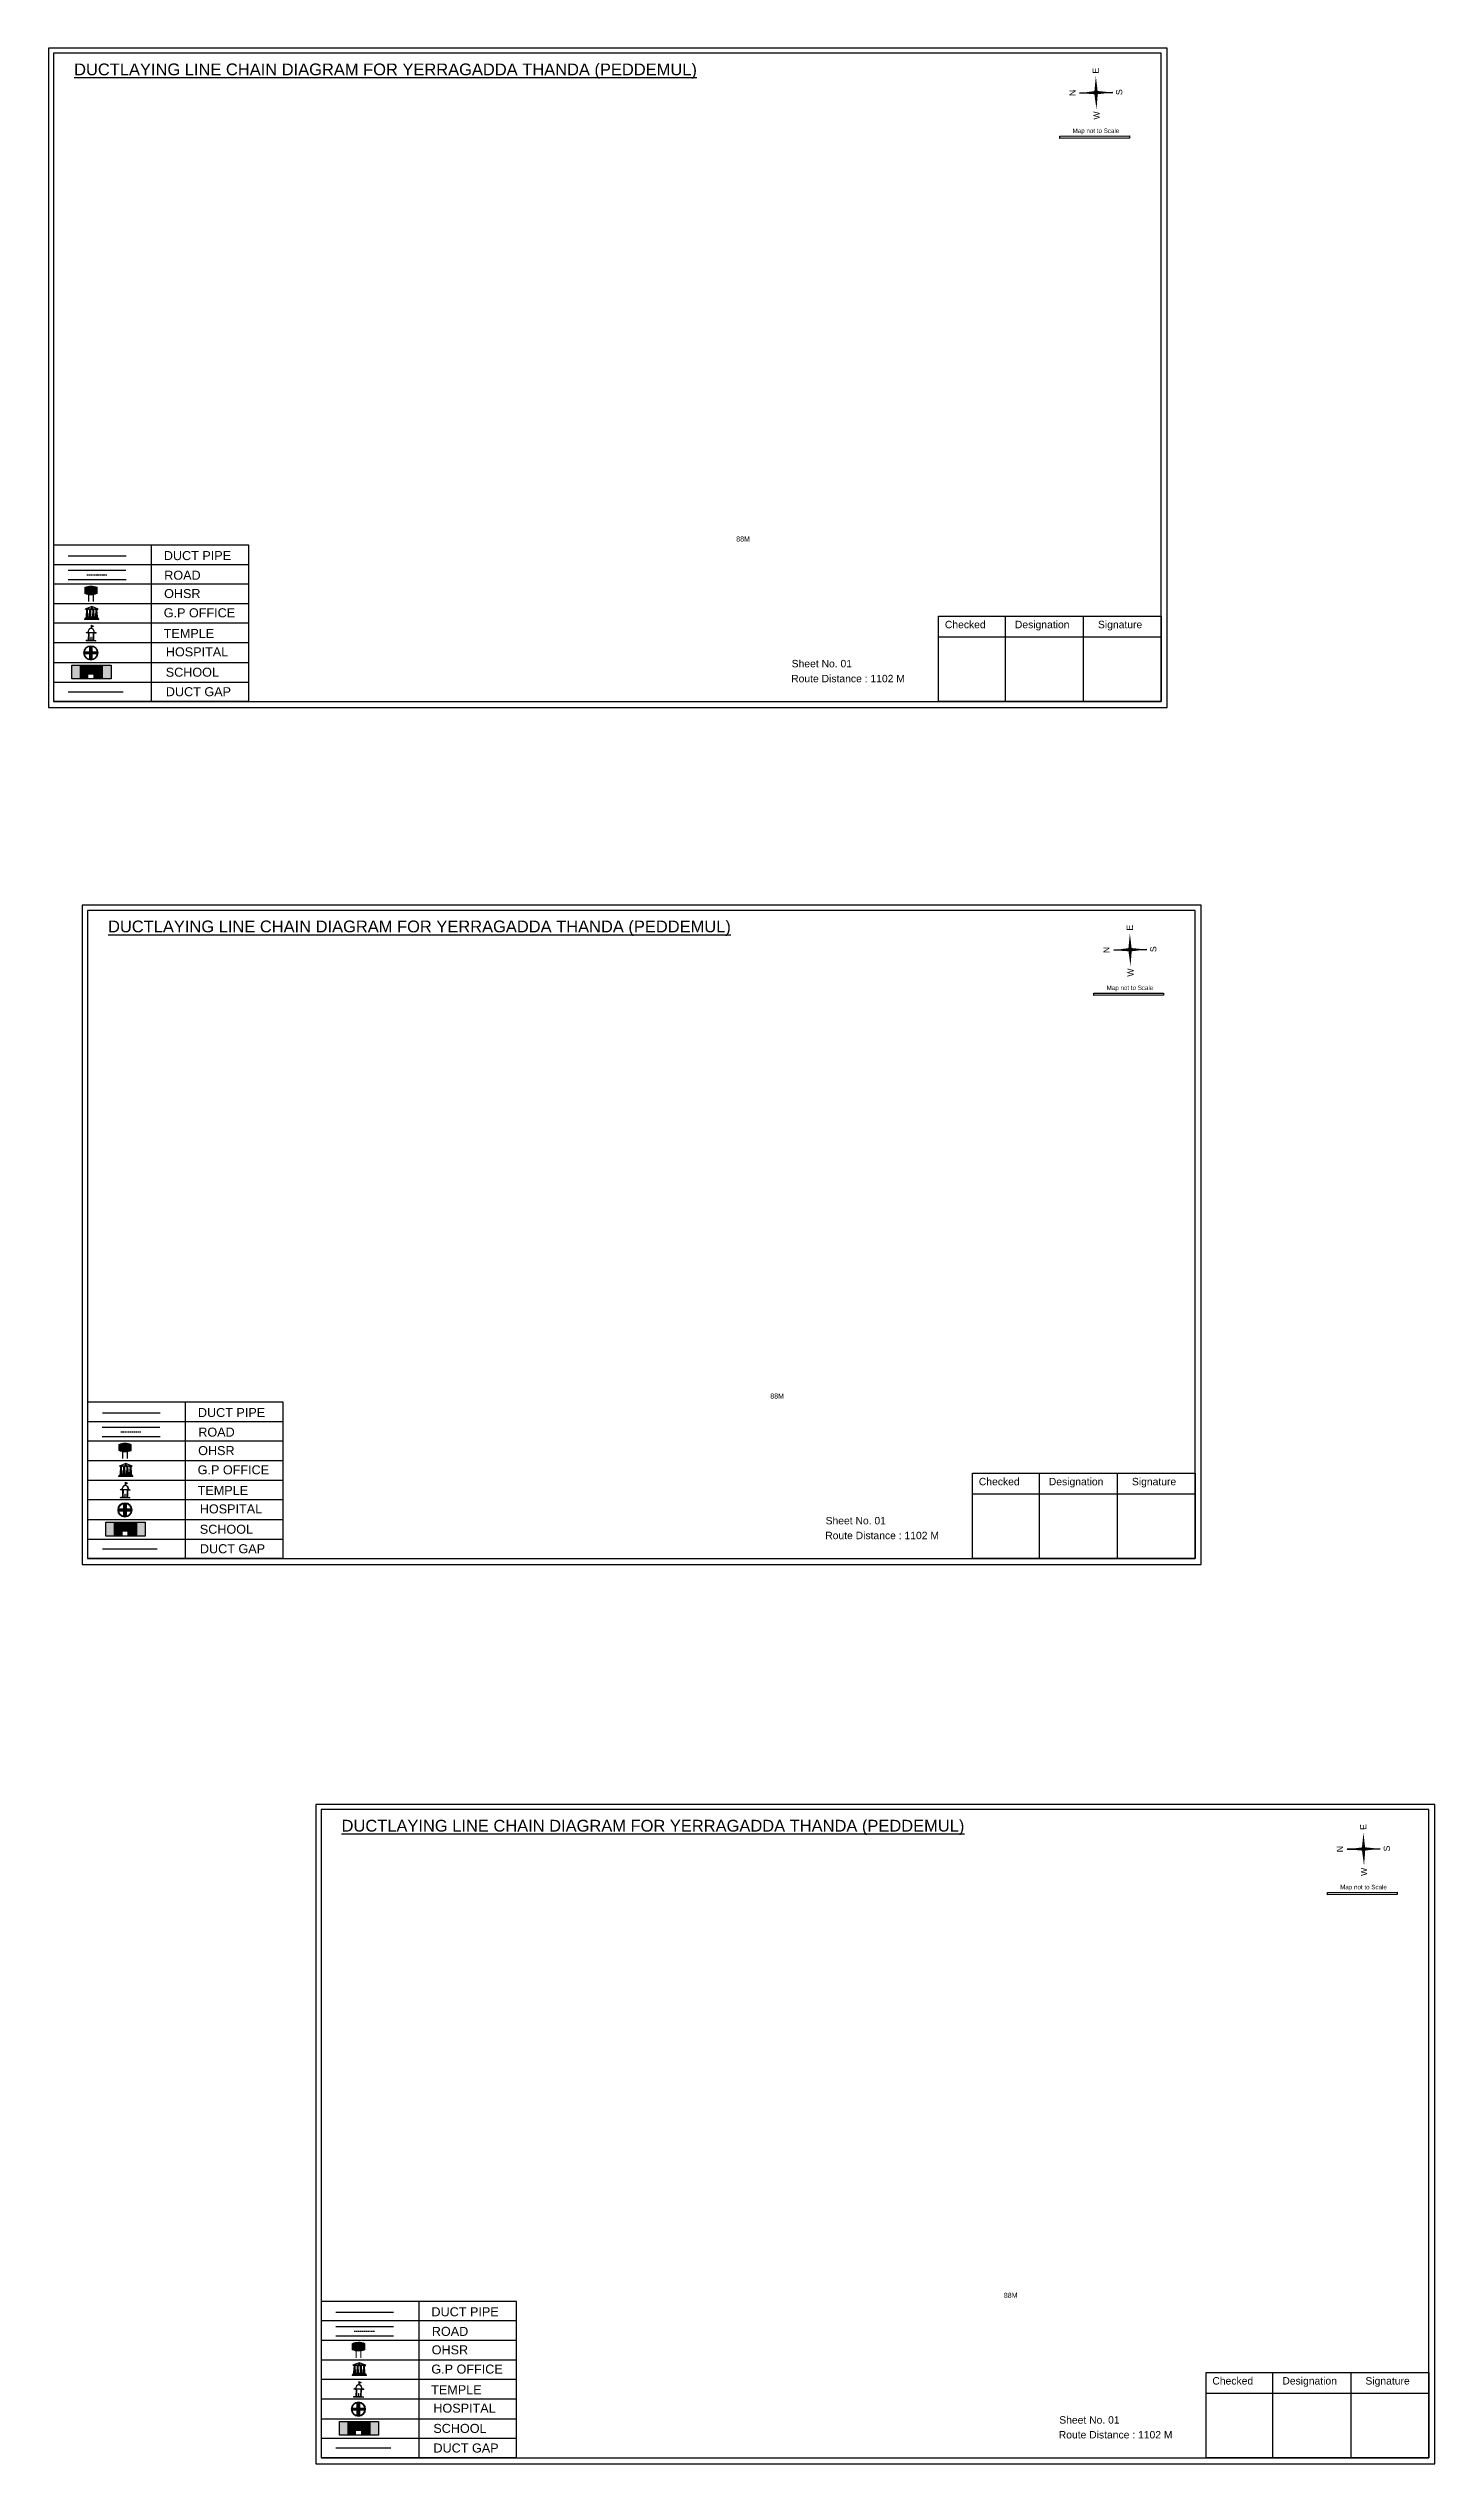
# Model space of a CAD drawing. Header units: inches. Extents: x -117 to 51867, y -12715 to 3423.
# Drawn here: x 1573 to 2676, y -10215 to -8293 of the extents above; entities that cross this region are included whole.
import ezdxf

# ---------------------------------------------------------------- set-up
doc = ezdxf.new("R2010")
doc.units = ezdxf.units.IN
doc.header["$MEASUREMENT"] = 0
doc.linetypes.add('DASHEDX2', pattern=[1.5, 1, -0.5])
doc.layers.add('LANDMARK', color=7, linetype='Continuous')
doc.layers.add('OHT', color=7, linetype='Continuous')
doc.styles.get("Standard").update_dxf_attribs({"font": 'arial.ttf'})

msp = doc.modelspace()

# ---------------------------------------------------------------- texts
at = {"color": 242, "true_color": 0xcd2027}
for p in [(1594, -8314.4), (1621, -8996.4), (1806.8, -9712)]:
    msp.add_text('%%UDUCTLAYING LINE CHAIN DIAGRAM FOR YERRAGADDA THANDA (PEDDEMUL)', height=9.375, dxfattribs=at).set_placement(p)
for s, p in [('E', (2409.3, -8313)), ('N', (2390.8, -8330.9)), ('S', (2428, -8330.1)), ('W', (2410, -8349.6)), ('E', (2436.4, -8995)), ('N', (2417.8, -9012.9)), ('S', (2455.1, -9012.1)), ('W', (2437, -9031.6)), ('E', (2622.2, -9710.6)), ('N', (2603.6, -9728.4)), ('S', (2640.9, -9727.7)), ('W', (2622.8, -9747.2))]:
    msp.add_text(s, height=4.95, rotation=91.0063).set_placement(p)
for s, height, p in [('Map not to Scale', 3.542, (2388.4, -8360.3)), ('88M', 4, (2120.8, -8685.4)), ('DUCT PIPE', 7.18, (1665.4, -8700.2)), ('OHSR', 7.18, (1665.6, -8730.4)), ('ROAD ', 7.18, (1665.7, -8715.8)), ('G.P OFFICE', 7.18, (1665.3, -8745.7)), ('TEMPLE', 7.18, (1665.3, -8762.1)), ('Checked', 5.89, (2286.8, -8754.4)), ('Designation', 5.886, (2342.5, -8754.4)), ('Signature', 5.89, (2408.6, -8754.4)), ('HOSPITAL', 7.18, (1667, -8776.8)), ('Sheet No. 01', 5.886, (2164.9, -8785.5)), ('SCHOOL', 7.18, (1666.9, -8793)), ('DUCT GAP', 7.18, (1667, -8808.5)), ('Route Distance : 1102 M', 5.886, (2164.5, -8797.4)), ('Map not to Scale', 3.542, (2415.5, -9042.3)), ('DUCT PIPE', 7.18, (1692.5, -9382.1)), ('88M', 4, (2147.9, -9367.4)), ('ROAD ', 7.18, (1692.8, -9397.7)), ('OHSR', 7.18, (1692.7, -9412.4)), ('TEMPLE', 7.18, (1692.3, -9444.1)), ('G.P OFFICE', 7.18, (1692.3, -9427.7)), ('Checked', 5.89, (2313.8, -9436.4)), ('Designation', 5.886, (2369.5, -9436.4)), ('Signature', 5.89, (2435.6, -9436.4)), ('HOSPITAL', 7.18, (1694, -9458.8)), ('SCHOOL', 7.18, (1694, -9475)), ('Sheet No. 01', 5.886, (2191.9, -9467.5)), ('Route Distance : 1102 M', 5.886, (2191.6, -9479.3)), ('DUCT GAP', 7.18, (1694.1, -9490.5)), ('Map not to Scale', 3.542, (2601.3, -9757.9)), ('DUCT PIPE', 7.18, (1878.3, -10097.7)), ('88M', 4, (2333.7, -10083)), ('ROAD ', 7.18, (1878.6, -10113.3)), ('OHSR', 7.18, (1878.5, -10128)), ('G.P OFFICE', 7.18, (1878.2, -10143.3)), ('Checked', 5.89, (2499.6, -10152)), ('Designation', 5.886, (2555.3, -10152)), ('Signature', 5.89, (2621.4, -10152)), ('TEMPLE', 7.18, (1878.1, -10159.7)), ('HOSPITAL', 7.18, (1879.8, -10174.4)), ('SCHOOL', 7.18, (1879.8, -10190.5)), ('Sheet No. 01', 5.886, (2377.8, -10183.1)), ('DUCT GAP', 7.18, (1879.9, -10206.1)), ('Route Distance : 1102 M', 5.886, (2377.4, -10194.9))]:
    msp.add_text(s, height=height).set_placement(p)

# ---------------------------------------------------------------- blocks, each defined once
blk = doc.blocks.new('OHT')
at = {"linetype": 'Continuous', "lineweight": 0, "true_color": 0x0ffffc}
blk.add_hatch(color=4, dxfattribs=at).paths.add_polyline_path([(0.01, 1), (0, 1, 0.101323), (-0.4, 0.92), (-0.4, 0.52, 0.194075), (0.4, 0.52), (0.4, 0.92, 0.097877)])
at = {"color": 4, "linetype": 'Continuous', "lineweight": 0, "true_color": 0x0ffffc, "flags": 128}
for points in [[(-0.4, 0.52), (-0.4, 0.92)], [(0.4, 0.52), (0.4, 0.92)]]:
    blk.add_lwpolyline(points, dxfattribs=at)
at = {"color": 4, "linetype": 'Continuous', "lineweight": 0, "true_color": 0x0ffffc, "const_width": 0.075, "flags": 128}
for points in [[(-0.15, 0), (-0.15, 0.48)], [(0.15, 0), (0.15, 0.47)]]:
    blk.add_lwpolyline(points, dxfattribs=at)
at = {"color": 4, "linetype": 'Continuous', "lineweight": 0, "true_color": 0x0ffffc}
for centre, radius, start, end in [((0.01, -0.02), 1.02, 67.3109, 113.4711), ((0, 1.51), 1.07, 247.7682, 291.7007)]:
    blk.add_arc(centre, radius, start, end, dxfattribs=at)
blk = doc.blocks.new('Government_Office')
at = {"linetype": 'Continuous', "lineweight": 0, "true_color": 0xff0000}
for points in [[(-0.5, 0.05), (0.5, 0.05), (0.5, 0), (-0.5, 0)], [(-0.45, 0.08), (-0.45, 0.12), (0.45, 0.12), (0.45, 0.08)], [(-0.4, 0.14), (-0.4, 0.18), (0.4, 0.18), (0.4, 0.14)]]:
    blk.add_hatch(color=1, dxfattribs=at).paths.add_polyline_path(points)
h = blk.add_hatch(color=1, dxfattribs=at)
h.paths.add_polyline_path([(0.44, 0.72), (0.45, 0.75), (0, 0.93), (-0.45, 0.75), (-0.44, 0.72)])
h.paths.add_polyline_path([(0.36, 0.75), (-0.36, 0.75), (0, 0.9)], flags=16)
h.paths.add_polyline_path([(0, 0.78, -1), (0, 0.87, -1)], flags=0)
h = blk.add_hatch(color=1, dxfattribs=at)
edge = h.paths.add_edge_path()
edge.add_line((-0.27, 0.2), (-0.3, 0.68))
edge.add_line((-0.3, 0.68), (-0.29, 0.68))
edge.add_arc((-0.28, 0.69), 0.0176, 225.304, 441.5659)
edge.add_line((-0.28, 0.7), (-0.39, 0.7))
edge.add_arc((-0.39, 0.69), 0.0176, 98.4341, 314.696)
edge.add_line((-0.38, 0.68), (-0.37, 0.68))
edge.add_line((-0.37, 0.68), (-0.4, 0.2))
edge.add_line((-0.4, 0.2), (-0.27, 0.2))
h = blk.add_hatch(color=1, dxfattribs=at)
edge = h.paths.add_edge_path()
edge.add_line((-0.05, 0.2), (-0.07, 0.68))
edge.add_line((-0.07, 0.68), (-0.07, 0.68))
edge.add_arc((-0.05, 0.69), 0.0176, 225.304, 441.5659)
edge.add_line((-0.05, 0.7), (-0.17, 0.7))
edge.add_arc((-0.17, 0.69), 0.0176, 98.4341, 314.696)
edge.add_line((-0.16, 0.68), (-0.15, 0.68))
edge.add_line((-0.15, 0.68), (-0.18, 0.2))
edge.add_line((-0.18, 0.2), (-0.05, 0.2))
h = blk.add_hatch(color=1, dxfattribs=at)
edge = h.paths.add_edge_path()
edge.add_arc((0, 0.83), 0.0467, 90, 270)
edge.add_arc((0, 0.83), 0.0467, 270, 450)
h = blk.add_hatch(color=1, dxfattribs=at)
edge = h.paths.add_edge_path()
edge.add_line((0.18, 0.2), (0.15, 0.68))
edge.add_line((0.15, 0.68), (0.16, 0.68))
edge.add_arc((0.17, 0.69), 0.0176, 225.304, 441.5659)
edge.add_line((0.17, 0.7), (0.05, 0.7))
edge.add_arc((0.05, 0.69), 0.0176, 98.4341, 314.696)
edge.add_line((0.07, 0.68), (0.07, 0.68))
edge.add_line((0.07, 0.68), (0.05, 0.2))
edge.add_line((0.05, 0.2), (0.18, 0.2))
h = blk.add_hatch(color=1, dxfattribs=at)
edge = h.paths.add_edge_path()
edge.add_line((0.4, 0.2), (0.37, 0.68))
edge.add_line((0.37, 0.68), (0.38, 0.68))
edge.add_arc((0.39, 0.69), 0.0176, 225.304, 441.5659)
edge.add_line((0.4, 0.7), (0.28, 0.7))
edge.add_arc((0.28, 0.69), 0.0176, 98.4341, 314.696)
edge.add_line((0.29, 0.68), (0.3, 0.68))
edge.add_line((0.3, 0.68), (0.27, 0.2))
edge.add_line((0.27, 0.2), (0.4, 0.2))
at = {"color": 1, "linetype": 'Continuous', "lineweight": 0, "true_color": 0xff0000, "flags": 128}
for points in [[(-0.5, 0.05), (0.5, 0.05), (0.5, 0), (-0.5, 0)], [(-0.45, 0.75), (-0.44, 0.72), (0.44, 0.72), (0.45, 0.75), (0, 0.93)], [(-0.45, 0.08), (-0.45, 0.12), (0.45, 0.12), (0.45, 0.08)], [(-0.4, 0.14), (-0.4, 0.18), (0.4, 0.18), (0.4, 0.14)], [(-0.36, 0.75), (0.36, 0.75), (0, 0.9)]]:
    blk.add_lwpolyline(points, close=True, dxfattribs=at)
for points in [[(-0.27, 0.2), (-0.3, 0.68), (-0.29, 0.68, 1.379694), (-0.28, 0.7), (-0.39, 0.7, 1.379694), (-0.38, 0.68), (-0.37, 0.68), (-0.4, 0.2)], [(-0.05, 0.2), (-0.07, 0.68), (-0.07, 0.68, 1.379694), (-0.05, 0.7), (-0.17, 0.7, 1.379694), (-0.16, 0.68), (-0.15, 0.68), (-0.18, 0.2)], [(0, 0.87, 1), (0, 0.78, 1)], [(0.18, 0.2), (0.15, 0.68), (0.16, 0.68, 1.379694), (0.17, 0.7), (0.05, 0.7, 1.379694), (0.07, 0.68), (0.07, 0.68), (0.05, 0.2)], [(0.4, 0.2), (0.37, 0.68), (0.38, 0.68, 1.379694), (0.4, 0.7), (0.28, 0.7, 1.379694), (0.29, 0.68), (0.3, 0.68), (0.27, 0.2)]]:
    blk.add_lwpolyline(points, format="xyb", close=True, dxfattribs=at)
blk = doc.blocks.new('Temple')
at = {"linetype": 'Continuous', "lineweight": 0, "true_color": 0xff0000}
h = blk.add_hatch(color=1, dxfattribs=at)
edge = h.paths.add_edge_path()
edge.add_line((0.17, 0.49), (0.22, 0.49))
edge.add_line((0.22, 0.49), (0.22, 0.5))
edge.add_line((0.22, 0.5), (0.31, 0.5))
edge.add_line((0.31, 0.5), (0.31, 0.53))
edge.add_line((0.31, 0.53), (0.26, 0.53))
edge.add_line((0.26, 0.53), (0.26, 0.54))
edge.add_line((0.26, 0.54), (0.2, 0.54))
edge.add_spline(control_points=[(0.2, 0.54), (0.2, 0.59), (0.19, 0.64), (0.14, 0.74), (0.09, 0.79), (0.03, 0.8), (0.02, 0.81), (0.01, 0.81)], knot_values=[4.712389, 4.712389, 4.712389, 4.712389, 5.278166, 5.278166, 6.117402, 6.117402, 6.223801, 6.223801, 6.223801, 6.223801], degree=3, periodic=0)
edge.add_line((0.01, 0.81), (0.01, 0.79))
edge.add_line((0.01, 0.79), (-0.01, 0.79))
edge.add_line((-0.01, 0.79), (-0.01, 0.81))
edge.add_spline(control_points=[(-0.01, 0.81), (-0.05, 0.8), (-0.1, 0.78), (-0.17, 0.7), (-0.2, 0.63), (-0.2, 0.55), (-0.2, 0.55), (-0.2, 0.54)], knot_values=[6.343965, 6.343965, 6.343965, 6.343965, 6.956638, 6.956638, 7.795874, 7.795874, 7.853982, 7.853982, 7.853982, 7.853982], degree=3, periodic=0)
edge.add_line((-0.2, 0.54), (-0.26, 0.54))
edge.add_line((-0.26, 0.54), (-0.26, 0.53))
edge.add_line((-0.26, 0.53), (-0.31, 0.53))
edge.add_line((-0.31, 0.53), (-0.31, 0.5))
edge.add_line((-0.31, 0.5), (-0.22, 0.5))
edge.add_line((-0.22, 0.5), (-0.22, 0.49))
edge.add_line((-0.22, 0.49), (-0.17, 0.49))
edge.add_line((-0.17, 0.49), (-0.17, 0.07))
edge.add_arc((-0.2, 0.07), 0.03, -90, 0, ccw=False)
edge.add_line((-0.2, 0.04), (-0.26, 0.04))
edge.add_line((-0.26, 0.04), (-0.26, 0.03))
edge.add_line((-0.26, 0.03), (-0.31, 0.03))
edge.add_line((-0.31, 0.03), (-0.31, 0))
edge.add_line((-0.31, 0), (0.31, 0))
edge.add_line((0.31, 0), (0.31, 0.03))
edge.add_line((0.31, 0.03), (0.26, 0.03))
edge.add_line((0.26, 0.03), (0.26, 0.04))
edge.add_line((0.26, 0.04), (0.2, 0.04))
edge.add_arc((0.2, 0.07), 0.03, 180, 270, ccw=False)
edge.add_line((0.17, 0.07), (0.17, 0.49))
h.paths.add_polyline_path([(0.12, 0.07, -0.414214), (0.1, 0.04), (0.05, 0.04), (0.05, 0.03), (-0.05, 0.03), (-0.05, 0.04), (-0.1, 0.04, -0.414214), (-0.12, 0.07), (-0.12, 0.5), (0.12, 0.5)], flags=16)
edge = h.paths.add_edge_path(flags=16)
edge.add_ellipse((0, 0.54), major_axis=(0, 0.242), ratio=0.722808, start_angle=270, end_angle=450, ccw=False)
edge.add_line((0.17, 0.54), (-0.17, 0.54))
h.paths.add_polyline_path([(0.01, 0.23), (0.01, 0.07), (-0.01, 0.07), (-0.01, 0.23)], flags=0)
at = {"linetype": 'Continuous', "lineweight": 0, "true_color": 0xe66000}
blk.add_hatch(color=32, dxfattribs=at).paths.add_polyline_path([(-0.01, 1), (0.15, 0.93), (0, 0.85)])
at = {"linetype": 'Continuous', "lineweight": 0, "true_color": 0xff0000}
h = blk.add_hatch(color=1, dxfattribs=at)
edge = h.paths.add_edge_path()
edge.add_line((0.01, 0.86), (0, 0.85))
edge.add_line((0, 0.85), (0, 0.93))
edge.add_line((0, 0.93), (-0.01, 0.93))
edge.add_line((-0.01, 0.93), (-0.01, 0.81))
edge.add_spline(control_points=[(-0.01, 0.81), (0, 0.81), (0, 0.81), (0.01, 0.81)], knot_values=[6.223801, 6.223801, 6.223801, 6.223801, 6.343965, 6.343965, 6.343965, 6.343965], degree=3, periodic=0)
edge.add_line((0.01, 0.81), (0.01, 0.86))
h = blk.add_hatch(color=1, dxfattribs=at)
edge = h.paths.add_edge_path()
edge.add_line((0.01, 0.79), (0.01, 0.81))
edge.add_spline(control_points=[(0.01, 0.81), (0, 0.81), (0, 0.81), (-0.01, 0.81)], knot_values=[6.223801, 6.223801, 6.223801, 6.223801, 6.343965, 6.343965, 6.343965, 6.343965], degree=3, periodic=0)
edge.add_line((-0.01, 0.81), (-0.01, 0.79))
edge.add_line((-0.01, 0.79), (0.01, 0.79))
at = {"color": 1, "linetype": 'Continuous', "lineweight": 0, "true_color": 0xff0000, "flags": 128}
blk.add_lwpolyline([(0.2, 0.54), (0.26, 0.54), (0.26, 0.53), (0.31, 0.53), (0.31, 0.5), (0.22, 0.5), (0.22, 0.49), (0.17, 0.49), (0.17, 0.07, 0.414214), (0.2, 0.04), (0.26, 0.04), (0.26, 0.03), (0.31, 0.03), (0.31, 0), (-0.31, 0), (-0.31, 0.03), (-0.26, 0.03), (-0.26, 0.04), (-0.2, 0.04, 0.414214), (-0.17, 0.07), (-0.17, 0.49), (-0.22, 0.49), (-0.22, 0.5), (-0.31, 0.5), (-0.31, 0.53), (-0.26, 0.53), (-0.26, 0.54), (-0.2, 0.54)], format="xyb", dxfattribs=at)
blk.add_lwpolyline([(-0.17, 0.54), (0.17, 0.54)], dxfattribs=at)
blk.add_lwpolyline([(0.12, 0.5), (0.12, 0.07, -0.414214), (0.1, 0.04), (0.05, 0.04), (0.05, 0.03), (-0.05, 0.03), (-0.05, 0.04), (-0.1, 0.04, -0.414214), (-0.12, 0.07), (-0.12, 0.5)], format="xyb", close=True, dxfattribs=at)
at = {"color": 32, "linetype": 'Continuous', "lineweight": 0, "true_color": 0xe66000, "flags": 128}
blk.add_lwpolyline([(-0.01, 1), (0.15, 0.93), (0, 0.85), (-0.01, 1)], dxfattribs=at)
at = {"color": 1, "linetype": 'Continuous', "lineweight": 0, "true_color": 0xff0000, "flags": 128}
for points in [[(0.01, 0.93), (-0.01, 0.93), (-0.01, 0.79), (0.01, 0.79)], [(0.01, 0.23), (-0.01, 0.23), (-0.01, 0.07), (0.01, 0.07)]]:
    blk.add_lwpolyline(points, close=True, dxfattribs=at)
at = {"color": 1, "linetype": 'Continuous', "lineweight": 0, "true_color": 0xff0000}
blk.add_ellipse((0, 0.54), major_axis=(0, 0.242), ratio=0.722808, start_param=4.712389, end_param=7.853982, dxfattribs=at)
blk.add_open_spline([(0.2, 0.54), (0.2, 0.59), (0.19, 0.64), (0.14, 0.74), (0.09, 0.79), (-0.02, 0.82), (-0.08, 0.79), (-0.17, 0.7), (-0.2, 0.63), (-0.2, 0.55), (-0.2, 0.55), (-0.2, 0.54)], degree=3, knots=[4.712389, 4.712389, 4.712389, 4.712389, 5.278166, 5.278166, 6.117402, 6.117402, 6.956638, 6.956638, 7.795874, 7.795874, 7.853982, 7.853982, 7.853982, 7.853982], dxfattribs=at)
blk = doc.blocks.new('*U37')
at = {"color": 0, "linetype": 'DASHEDX2', "transparency": 16777216}
blk.add_line((-8.2, 0), (8, 0), dxfattribs=at)
blk = doc.blocks.new('Hospital')
at = {"linetype": 'Continuous', "lineweight": 0, "true_color": 0x000000}
h = blk.add_hatch(color=18, dxfattribs=at)
h.paths.add_polyline_path([(-0.5, 0, 1), (0.5, 0, 1)])
h.paths.add_polyline_path([(0.45, 0, -1), (-0.45, 0, -1)], flags=16)
at = {"linetype": 'Continuous', "true_color": 0xff0000}
blk.add_hatch(color=1, dxfattribs=at).paths.add_polyline_path([(-0.39, 0.08), (-0.08, 0.08), (-0.08, 0.39), (0.08, 0.39), (0.08, 0.08), (0.39, 0.08), (0.39, -0.08), (0.08, -0.08), (0.08, -0.39), (-0.08, -0.39), (-0.08, -0.08), (-0.39, -0.08)])
at = {"color": 1, "linetype": 'Continuous', "true_color": 0xff0000, "flags": 128}
blk.add_lwpolyline([(-0.39, 0.08), (-0.08, 0.08), (-0.08, 0.39), (0.08, 0.39), (0.08, 0.08), (0.39, 0.08), (0.39, -0.08), (0.08, -0.08), (0.08, -0.39), (-0.08, -0.39), (-0.08, -0.08), (-0.39, -0.08)], close=True, dxfattribs=at)
at = {"color": 18, "linetype": 'Continuous', "lineweight": 0, "true_color": 0x000000}
for radius in [0.5, 0.446]:
    blk.add_circle((0, 0), radius, dxfattribs=at)
blk = doc.blocks.new('*U39')
at = {"color": 0, "linetype": 'DASHEDX2', "transparency": 16777216}
blk.add_line((-8.2, 0), (8, 0), dxfattribs=at)
blk = doc.blocks.new('*U41')
at = {"color": 0, "linetype": 'DASHEDX2', "transparency": 16777216}
blk.add_line((-8.2, 0), (8, 0), dxfattribs=at)

# ---------------------------------------------------------------- hatches: boundary and pattern name
at = {"true_color": 0x0093dd}
h = msp.add_hatch(color=142, dxfattribs=at)
h.dxf.hatch_style = 1
h.paths.add_polyline_path([(2378.2, -8362.8), (2378.3, -8364.7), (2433.8, -8364.5), (2433.8, -8362.7)])
at = {"true_color": 0xc8c92d}
h = msp.add_hatch(color=52, dxfattribs=at)
h.dxf.hatch_style = 1
h.paths.add_polyline_path([(1598.4, -8783.7), (1592.3, -8783.7), (1592.3, -8794.8), (1598.4, -8794.8)])
h.paths.add_polyline_path([(1623.3, -8783.7), (1617.1, -8783.7), (1617.1, -8794.8), (1623.3, -8794.8)])
at = {"true_color": 0x293189}
h = msp.add_hatch(color=177, dxfattribs=at)
h.dxf.hatch_style = 1
h.paths.add_polyline_path([(1617.1, -8783.7), (1598.4, -8783.7), (1598.4, -8794.8), (1605.4, -8794.8), (1605.4, -8791.2), (1609.3, -8791.2), (1609.3, -8794.8), (1617.1, -8794.8)])
h.paths.add_polyline_path([(1601.1, -8786.2), (1599.7, -8786.2), (1599.7, -8785), (1601.1, -8785)], flags=16)
h.paths.add_polyline_path([(1614, -8786.2), (1614, -8785), (1615.4, -8785), (1615.4, -8786.2)], flags=16)
at = {"true_color": 0x0093dd}
h = msp.add_hatch(color=142, dxfattribs=at)
h.dxf.hatch_style = 1
h.paths.add_polyline_path([(2405.3, -9044.8), (2405.3, -9046.6), (2460.8, -9046.5), (2460.8, -9044.7)])
at = {"true_color": 0xc8c92d}
h = msp.add_hatch(color=52, dxfattribs=at)
h.dxf.hatch_style = 1
h.paths.add_polyline_path([(1625.5, -9465.7), (1619.3, -9465.7), (1619.3, -9476.8), (1625.5, -9476.8)])
h.paths.add_polyline_path([(1650.3, -9465.7), (1644.2, -9465.7), (1644.2, -9476.8), (1650.3, -9476.8)])
at = {"true_color": 0x293189}
h = msp.add_hatch(color=177, dxfattribs=at)
h.dxf.hatch_style = 1
h.paths.add_polyline_path([(1644.2, -9465.7), (1625.5, -9465.7), (1625.5, -9476.8), (1632.5, -9476.8), (1632.5, -9473.2), (1636.4, -9473.2), (1636.4, -9476.8), (1644.2, -9476.8)])
h.paths.add_polyline_path([(1628.2, -9468.2), (1626.8, -9468.2), (1626.8, -9466.9), (1628.2, -9466.9)], flags=16)
h.paths.add_polyline_path([(1641, -9468.2), (1641, -9466.9), (1642.4, -9466.9), (1642.4, -9468.2)], flags=16)
at = {"true_color": 0x0093dd}
h = msp.add_hatch(color=142, dxfattribs=at)
h.dxf.hatch_style = 1
h.paths.add_polyline_path([(2591.1, -9760.4), (2591.1, -9762.2), (2646.6, -9762.1), (2646.6, -9760.3)])
at = {"true_color": 0xc8c92d}
h = msp.add_hatch(color=52, dxfattribs=at)
h.dxf.hatch_style = 1
h.paths.add_polyline_path([(1811.3, -10181.3), (1805.1, -10181.3), (1805.1, -10192.4), (1811.3, -10192.4)])
h.paths.add_polyline_path([(1836.2, -10181.3), (1830, -10181.3), (1830, -10192.4), (1836.2, -10192.4)])
at = {"true_color": 0x293189}
h = msp.add_hatch(color=177, dxfattribs=at)
h.dxf.hatch_style = 1
h.paths.add_polyline_path([(1830, -10181.3), (1811.3, -10181.3), (1811.3, -10192.4), (1818.3, -10192.4), (1818.3, -10188.8), (1822.2, -10188.8), (1822.2, -10192.4), (1830, -10192.4)])
h.paths.add_polyline_path([(1814, -10183.8), (1812.6, -10183.8), (1812.6, -10182.5), (1814, -10182.5)], flags=16)
h.paths.add_polyline_path([(1826.8, -10183.8), (1826.8, -10182.5), (1828.2, -10182.5), (1828.2, -10183.8)], flags=16)

# ---------------------------------------------------------------- linework, layer by layer
for p, q in [((2420.3, -8328.1), (2394, -8328.6)), ((2394, -8328.6), (2420.3, -8328.1)), ((2420.3, -8328.1), (2394, -8328.6)), ((2407.2, -8328.3), (2420.3, -8328.1)), ((1577.6, -8688.3), (1577.6, -8811.5)), ((1733.1, -8703.9), (1577.6, -8703.9)), ((1655.4, -8688.3), (1655.4, -8812.7)), ((1733.1, -8719.4), (1577.6, -8719.4)), ((1589.2, -8708.2), (1635.1, -8708.2)), ((1589.2, -8715.7), (1635.4, -8715.7)), ((1733.1, -8735), (1577.6, -8735)), ((1733.1, -8750.5), (1577.6, -8750.5)), ((1733.1, -8766.1), (1577.6, -8766.1)), ((1577.6, -8781.6), (1733.1, -8781.6)), ((1577.6, -8797.2), (1733.1, -8797.2)), ((1577.6, -8811.5), (1577.6, -8812.7)), ((1577.6, -8811.8), (1577.6, -8812.7)), ((1733.1, -8812.7), (1577.6, -8812.7)), ((2447.4, -9010.1), (2421.1, -9010.6)), ((2421.1, -9010.6), (2447.4, -9010.1)), ((2447.4, -9010.1), (2421.1, -9010.6)), ((2434.2, -9010.3), (2447.4, -9010.1)), ((1604.6, -9370.3), (1604.6, -9493.5)), ((1682.4, -9370.3), (1682.4, -9494.7)), ((1760.2, -9385.8), (1604.6, -9385.8)), ((1616.3, -9390.1), (1662.2, -9390.1)), ((1616.3, -9397.7), (1662.4, -9397.7)), ((1760.2, -9401.4), (1604.6, -9401.4)), ((1760.2, -9417), (1604.6, -9417)), ((1760.2, -9432.5), (1604.6, -9432.5)), ((1760.2, -9448.1), (1604.6, -9448.1)), ((1604.6, -9463.6), (1760.2, -9463.6)), ((1604.6, -9479.2), (1760.2, -9479.2)), ((1604.6, -9493.5), (1604.6, -9494.7)), ((1604.6, -9493.7), (1604.6, -9494.7)), ((1760.2, -9494.7), (1604.6, -9494.7)), ((2633.2, -9725.7), (2606.9, -9726.1)), ((2606.9, -9726.1), (2633.2, -9725.7)), ((2633.2, -9725.7), (2606.9, -9726.1)), ((2620.1, -9725.9), (2633.2, -9725.7)), ((1790.5, -10085.9), (1790.5, -10209.1)), ((1868.2, -10085.9), (1868.2, -10210.3)), ((1946, -10101.4), (1790.5, -10101.4)), ((1802.1, -10105.7), (1848, -10105.7)), ((1946, -10117), (1790.5, -10117)), ((1802.1, -10113.2), (1848.2, -10113.2)), ((1946, -10132.5), (1790.5, -10132.5)), ((1946, -10148.1), (1790.5, -10148.1)), ((1946, -10163.6), (1790.5, -10163.6)), ((1790.5, -10179.2), (1946, -10179.2)), ((1790.5, -10194.7), (1946, -10194.7)), ((1790.5, -10209.1), (1790.5, -10210.3)), ((1790.5, -10209.3), (1790.5, -10210.3)), ((1946, -10210.3), (1790.5, -10210.3))]:
    msp.add_line(p, q)
at = {"color": 1}
for p, q in [((2394, -8328.6), (2407.2, -8328.3)), ((2421.1, -9010.6), (2434.2, -9010.3)), ((2606.9, -9726.1), (2620, -9725.9))]:
    msp.add_line(p, q, dxfattribs=at)
at = {"color": 242, "true_color": 0xcd2027}
for p, q in [((2334.7, -8744.9), (2334.7, -8812.8)), ((2396.9, -8744.9), (2396.9, -8812.8)), ((2281.7, -8761.3), (2458.9, -8761.3)), ((2361.7, -9426.9), (2361.7, -9494.8)), ((2423.9, -9426.9), (2423.9, -9494.8)), ((2308.7, -9443.3), (2486, -9443.3)), ((2547.5, -10142.4), (2547.5, -10210.3)), ((2609.7, -10142.4), (2609.7, -10210.3)), ((2494.6, -10158.9), (2671.8, -10158.9))]:
    msp.add_line(p, q, dxfattribs=at)
for points in [[(1573.5, -8292.9), (1573.5, -8817.4), (2463.6, -8817.4), (2463.6, -8292.9)], [(1577.6, -8296.9), (1577.6, -8812.7), (2458.9, -8812.7), (2458.9, -8296.9)], [(1623.4, -8783.7), (1623.4, -8794.8), (1592.3, -8794.8), (1592.3, -8783.7)], [(1601.1, -8785), (1601.1, -8786.2), (1599.7, -8786.2), (1599.7, -8785)], [(1614, -8786.2), (1614, -8785), (1615.4, -8785), (1615.4, -8786.2)], [(1600.5, -8974.9), (1600.5, -9499.4), (2490.7, -9499.4), (2490.7, -8974.9)], [(1604.6, -8978.9), (1604.6, -9494.7), (2486, -9494.7), (2486, -8978.9)], [(1650.4, -9465.7), (1650.4, -9476.8), (1619.3, -9476.8), (1619.3, -9465.7)], [(1628.2, -9466.9), (1628.2, -9468.2), (1626.8, -9468.2), (1626.8, -9466.9)], [(1641, -9468.2), (1641, -9466.9), (1642.4, -9466.9), (1642.4, -9468.2)], [(1786.3, -9690.5), (1786.3, -10215), (2676.5, -10215), (2676.5, -9690.5)], [(1790.5, -9694.5), (1790.5, -10210.3), (2671.8, -10210.3), (2671.8, -9694.5)], [(1836.2, -10181.3), (1836.2, -10192.4), (1805.1, -10192.4), (1805.1, -10181.3)], [(1814, -10182.5), (1814, -10183.8), (1812.6, -10183.8), (1812.6, -10182.5)], [(1826.8, -10183.8), (1826.8, -10182.5), (1828.2, -10182.5), (1828.2, -10183.8)]]:
    msp.add_lwpolyline(points, close=True)
at = {"color": 142, "true_color": 0x0093dd}
for points in [[(2433.8, -8364.5), (2378.3, -8364.7), (2378.2, -8362.8), (2433.8, -8362.7), (2433.8, -8364.5)], [(2460.8, -9046.5), (2405.3, -9046.6), (2405.3, -9044.8), (2460.8, -9044.7), (2460.8, -9046.5)], [(2646.6, -9762.1), (2591.1, -9762.2), (2591.1, -9760.4), (2646.6, -9760.3), (2646.6, -9762.1)]]:
    msp.add_lwpolyline(points, dxfattribs=at)
for points in [[(1733.1, -8812.7), (1733.1, -8688.3), (1577.6, -8688.3)], [(1604.1, -8794.8), (1604.1, -8790.7), (1610.6, -8790.7), (1610.6, -8794.8)], [(1760.2, -9494.7), (1760.2, -9370.3), (1604.6, -9370.3)], [(1631.2, -9476.8), (1631.2, -9472.7), (1637.7, -9472.7), (1637.7, -9476.8)], [(1946, -10210.3), (1946, -10085.9), (1790.5, -10085.9)], [(1817, -10192.4), (1817, -10188.3), (1823.5, -10188.3), (1823.5, -10192.4)]]:
    msp.add_lwpolyline(points)
at = {"color": 242, "true_color": 0xcd2027}
for points in [[(2458.9, -8812.8), (2281.7, -8812.8), (2281.7, -8744.9), (2458.9, -8744.9)], [(2486, -9494.8), (2308.7, -9494.8), (2308.7, -9426.9), (2486, -9426.9)], [(2671.8, -10210.3), (2494.6, -10210.3), (2494.6, -10142.4), (2671.8, -10142.4)]]:
    msp.add_lwpolyline(points, close=True, dxfattribs=at)
for points in [[(2408.5, -8328.3), (2405.6, -8328.4), (2406.9, -8315.2)], [(2408.5, -8328.3), (2405.6, -8328.4), (2406.9, -8315.2)], [(2408.5, -8328.3), (2405.6, -8328.4), (2407.4, -8341.5)], [(2408.5, -8328.3), (2405.6, -8328.4), (2407.4, -8341.5)], [(2407.2, -8329.6), (2407.2, -8326.8), (2420.3, -8328.1)], [(2407.2, -8329.6), (2407.2, -8326.8), (2420.3, -8328.1)], [(2435.5, -9010.3), (2432.7, -9010.3), (2434, -8997.2)], [(2435.5, -9010.3), (2432.7, -9010.3), (2434, -8997.2)], [(2435.5, -9010.3), (2432.7, -9010.3), (2434.5, -9023.5)], [(2435.5, -9010.3), (2432.7, -9010.3), (2434.5, -9023.5)], [(2434.3, -9011.6), (2434.2, -9008.8), (2447.4, -9010.1)], [(2434.3, -9011.6), (2434.2, -9008.8), (2447.4, -9010.1)], [(2621.3, -9725.9), (2618.5, -9725.9), (2619.8, -9712.8)], [(2621.3, -9725.9), (2618.5, -9725.9), (2619.8, -9712.8)], [(2620.1, -9727.2), (2620, -9724.4), (2633.2, -9725.7)], [(2620.1, -9727.2), (2620, -9724.4), (2633.2, -9725.7)], [(2621.3, -9725.9), (2618.5, -9725.9), (2620.3, -9739.1)], [(2621.3, -9725.9), (2618.5, -9725.9), (2620.3, -9739.1)]]:
    msp.add_solid(points)
at = {"color": 1}
for points in [[(2407.2, -8329.6), (2407.2, -8326.8), (2394, -8328.6)], [(2407.2, -8329.6), (2407.2, -8326.8), (2394, -8328.6)], [(2434.3, -9011.6), (2434.2, -9008.8), (2421.1, -9010.6)], [(2434.3, -9011.6), (2434.2, -9008.8), (2421.1, -9010.6)], [(2620.1, -9727.2), (2620, -9724.4), (2606.9, -9726.1)], [(2620.1, -9727.2), (2620, -9724.4), (2606.9, -9726.1)]]:
    msp.add_solid(points, dxfattribs=at)
at = {"layer": 'OHT', "color": 5}
for p, q in [((1589.4, -8696.8), (1635.3, -8696.8)), ((1616.5, -9378.8), (1662.4, -9378.8)), ((1802.3, -10094.3), (1848.2, -10094.3))]:
    msp.add_line(p, q, dxfattribs=at)
at = {"layer": 'OHT', "color": 1}
for p, q in [((1589.4, -8805), (1633, -8805)), ((1616.5, -9486.9), (1660.1, -9486.9)), ((1802.3, -10202.5), (1845.9, -10202.5))]:
    msp.add_line(p, q, dxfattribs=at)

# ---------------------------------------------------------------- block references
at = {"linetype": 'DASHEDX2'}
for name, p in [('*U37', (1612.2, -8711.9)), ('*U39', (1639.3, -9393.9)), ('*U41', (1825.1, -10109.5))]:
    msp.add_blockref(name, p, dxfattribs=at)
at = {"layer": 'LANDMARK'}
for name, p, xscale, yscale, zscale in [('Government_Office', (1608, -8747.4), 11.32114773247135, 11.32114773247135, 11.32114773247135), ('Hospital', (1607.3, -8774), 11.41772014427468, 11.41772014427468, 11.41772014427468), ('Government_Office', (1635.1, -9429.4), 11.32114773247135, 11.32114773247135, 11.32114773247135), ('Hospital', (1634.4, -9456), 11.41772014427468, 11.41772014427468, 11.41772014427468), ('Government_Office', (1820.9, -10144.9), 11.32114773247135, 11.32114773247135, 11.32114773247135), ('Hospital', (1820.2, -10171.6), 11.41772014427468, 11.41772014427468, 11.41772014427468)]:
    msp.add_blockref(name, p, dxfattribs=dict(at, xscale=xscale, yscale=yscale, zscale=zscale))
at = {"layer": 'LANDMARK', "xscale": 12.62452535729322, "yscale": 12.62452535729322, "zscale": 12.62452535729322, "rotation": 358.3713438591284}
for p in [(1607.4, -8764.5), (1634.5, -9446.5), (1820.3, -10162.1)]:
    msp.add_blockref('Temple', p, dxfattribs=at)
at = {"layer": 'OHT', "xscale": 12.45189723782068, "yscale": 12.45189723782068, "zscale": 12.45189723782068}
for p in [(1607.4, -8733.3), (1634.5, -9415.3), (1820.3, -10130.8)]:
    msp.add_blockref('OHT', p, dxfattribs=at)

msp.set_redraw_order([(e.dxf.handle, doc.entitydb.next_handle()) for e in msp.query("TEXT MTEXT ATTDEF DIMENSION ARC_DIMENSION")])  # texts and dimensions are drawn at this point

doc.saveas('drawing.dxf')
